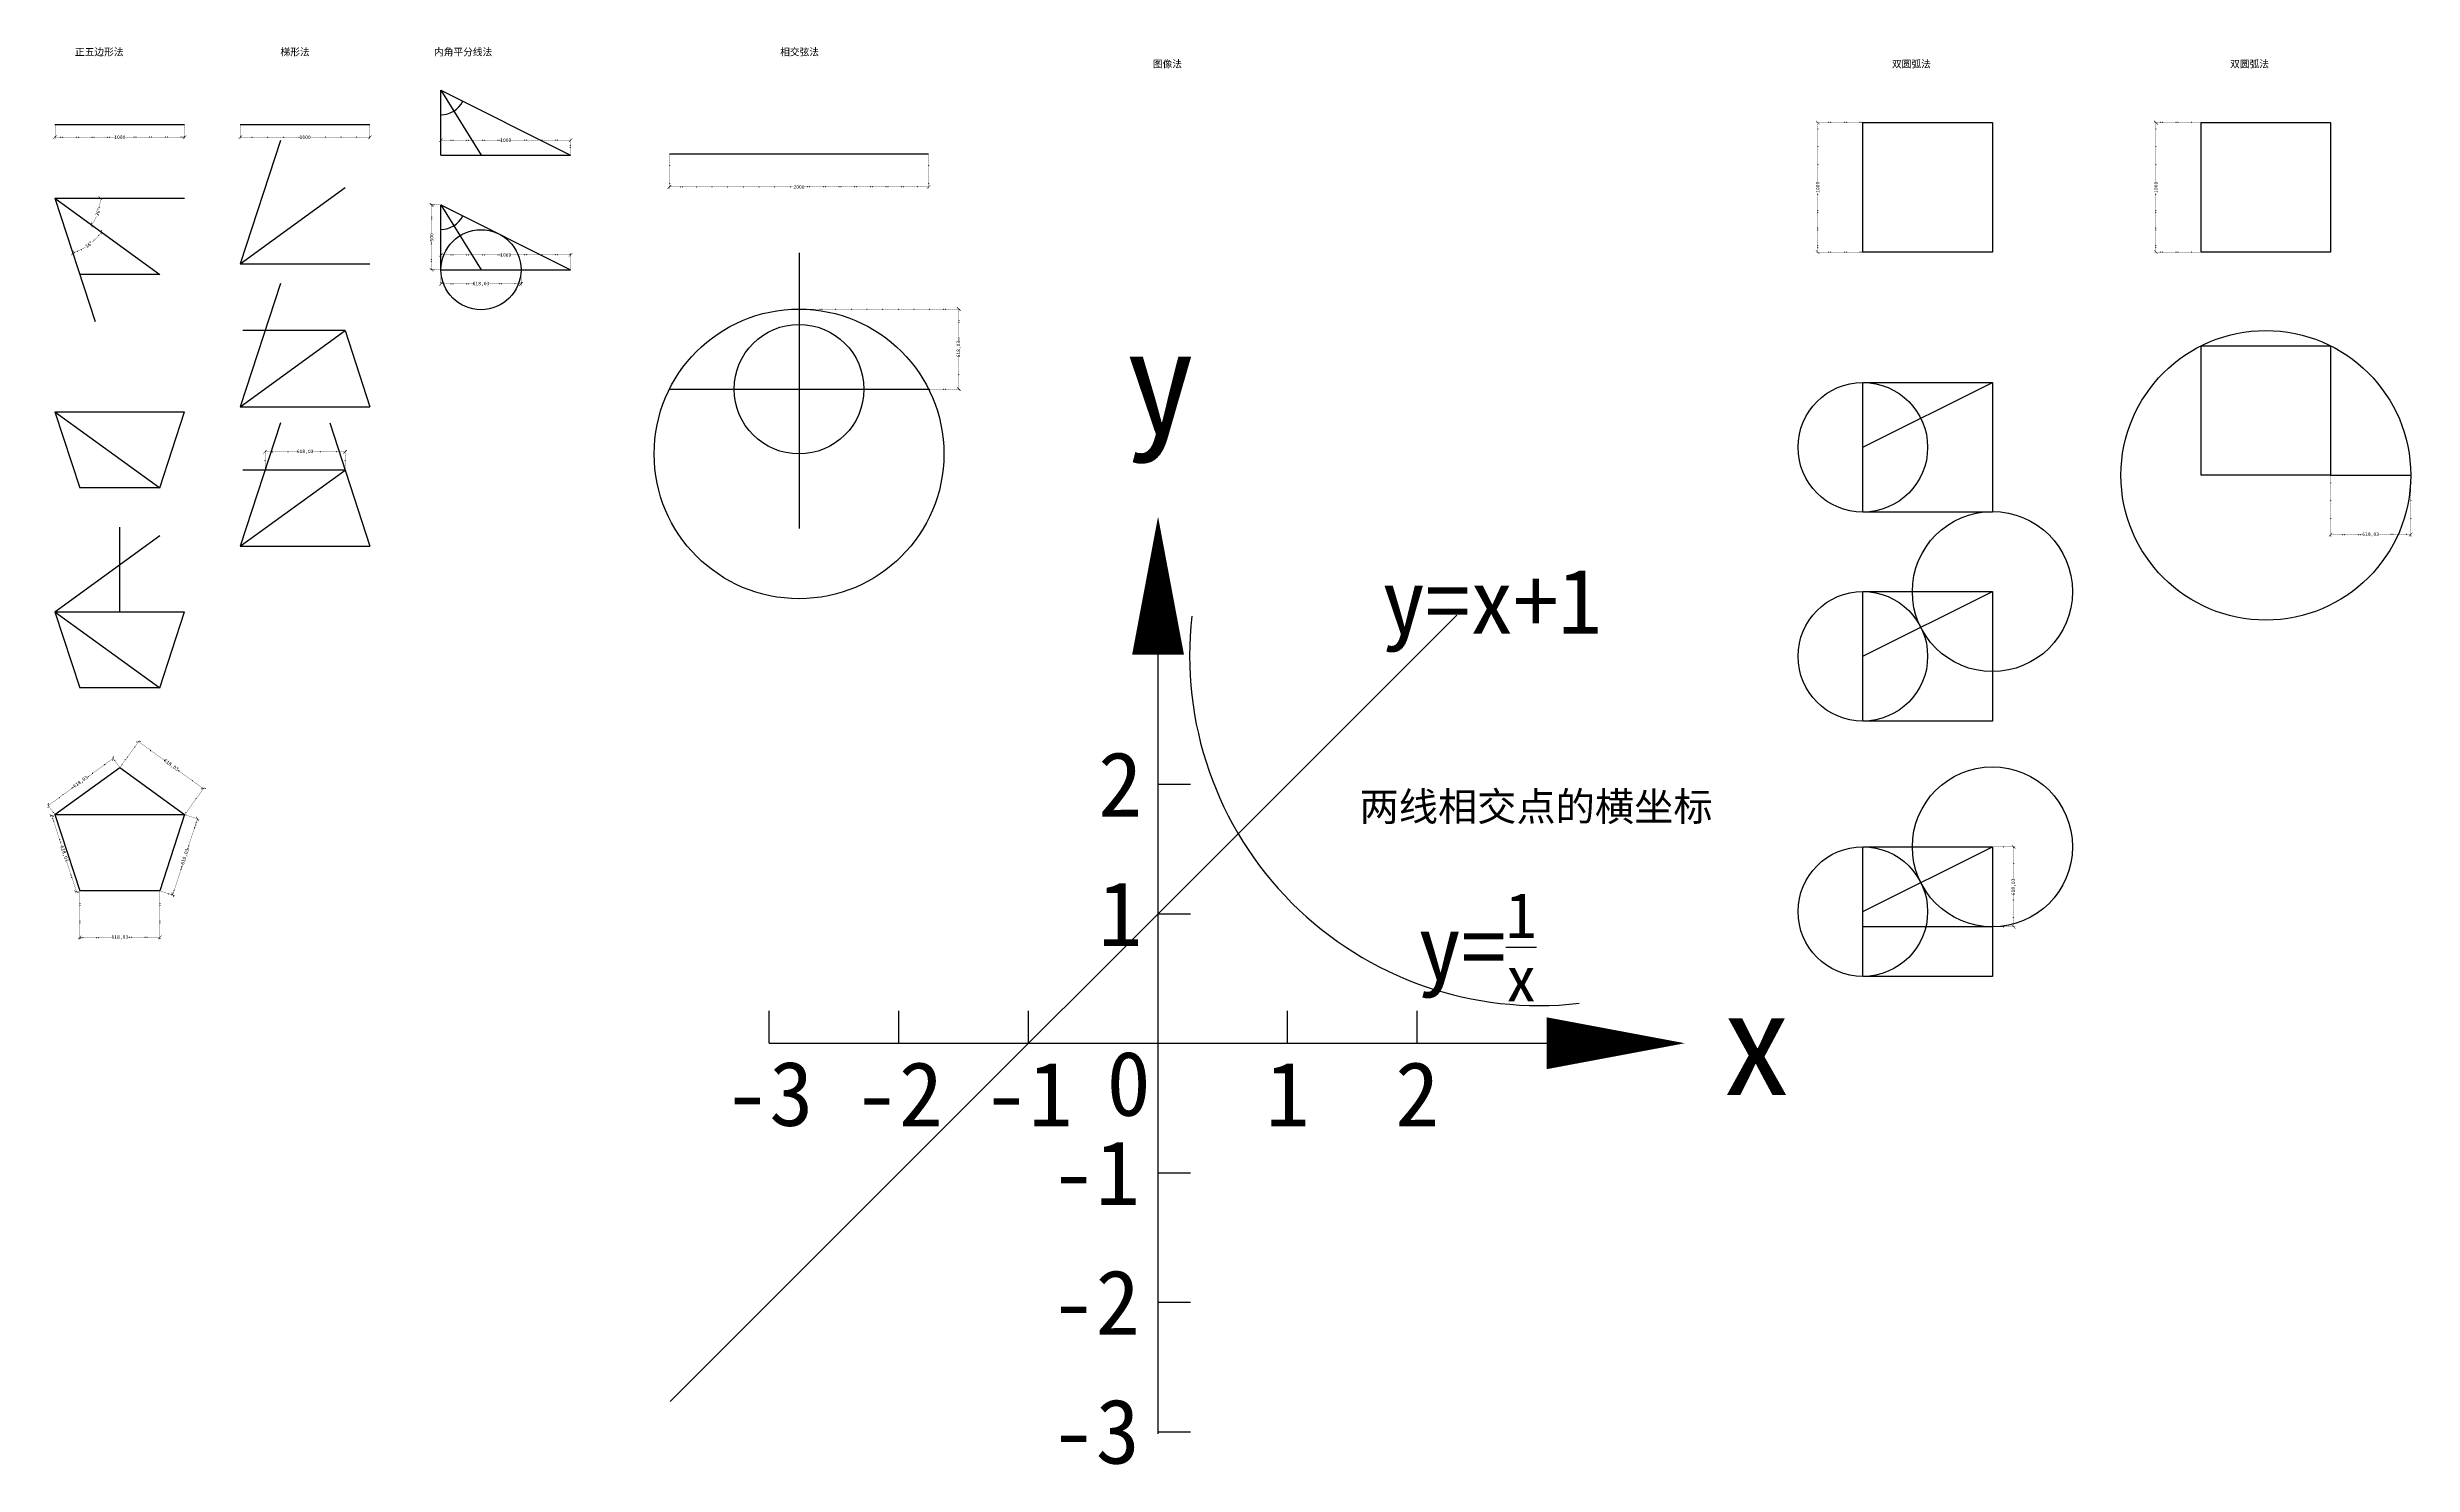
# Model space of a CAD drawing. Header units: millimetres. Extents: x 1384 to 37522, y -6804 to 4139.
# Drawn here: x 19269 to 37522, y -6804 to 4139 of the extents above; entities that cross this region are included whole.
import ezdxf

# ---------------------------------------------------------------- set-up
doc = ezdxf.new("R2010")
doc.units = ezdxf.units.MM
doc.linetypes.add('ACAD_ISO07W100', pattern=[3, 0, -3])
doc.styles.get("Standard").update_dxf_attribs({"font": ''})
doc.styles.add('w', font='', dxfattribs={"height": 5})
doc.styles.get('Standard').set_extended_font_data('SimSun')
doc.styles.get('w').set_extended_font_data('SimSun')
doc.dimstyles.new('w', dxfattribs={"dimscale": 11, "dimtxt": 2.5, "dimasz": 2.5, "dimexe": 1.25, "dimexo": 0.625, "dimtad": 0, "dimtxsty": 'Standard', "dimblk": 'ARCHTICK', "dimcen": 2.5, "dimclrd": 5, "dimclre": 5, "dimadec": 0, "dimazin": 0, "dimtfac": 1, "dimtmove": 0, "dimatfit": 3, "dimfxl": 1, "dimarcsym": 0})

msp = doc.modelspace()

# ---------------------------------------------------------------- texts
at = {"style": 'w'}
for s, insert, char_height, width, attachment_point in [('正五边形法', (19482.71, 4130.548), 55, 403.5632, 1), ('梯形法', (21068.749, 4130.548), 55, 403.5632, 1), ('内角平分线法', (22253.045, 4130.548), 55, 526.8209, 1), ('相交弦法', (24924.699, 4130.548), 55, 526.8209, 1), ('图像法', (27800.91, 4037.833), 55, 526.8209, 1), ('双圆弧法', (33503.824, 4037.833), 55, 526.8209, 1), ('双圆弧法', (36113.459, 4037.833), 55, 526.8209, 1), ('y', (27858.544, 1440.798), 800, 1606.68715, 5), ('y=x+1', (30416.38, -210.072), 500, 1870.5714, 5), ('2', (27548.713, -1550.115), 500, 386.56156, 5), ('两线相交点的横坐标', (30757.739, -1735.118), 222, 3993.51502, 5), ('1', (27548.713, -2550.115), 500, 386.56156, 5), ('\\A1;y={\\H0.7x;\\S1/x;}', (30302.683, -2807.874), 500, 2678.04728, 5), ('x', (32460.301, -3550.115), 800, 1606.68715, 5), ('0', (27613.951, -3864.642), 500, 386.56156, 5), ('-3', (24840.756, -3942.488), 500, 386.56156, 5), ('-2', (25840.756, -3942.488), 500, 386.56156, 5), ('-1', (26840.756, -3942.488), 500, 386.56156, 5), ('1', (28840.756, -3942.488), 500, 386.56156, 5), ('2', (29840.756, -3942.488), 500, 386.56156, 5), ('-1', (27359.452, -4550.115), 500, 386.56156, 5), ('-2', (27359.452, -5550.115), 500, 386.56156, 5), ('-3', (27359.452, -6550.115), 500, 386.56156, 5)]:
    msp.add_mtext(s, dxfattribs=dict(at, insert=insert, char_height=char_height, width=width, attachment_point=attachment_point))

# ---------------------------------------------------------------- blocks, each defined once
blk = doc.blocks.new('_ArchTick')
at = {"color": 0, "linetype": 'ByBlock', "const_width": 0.15}
blk.add_lwpolyline([(-0.5, -0.5), (0.5, 0.5)], dxfattribs=at)
blk = doc.blocks.new('*D47')
at = {"color": 5, "linetype": 'ACAD_ISO07W100', "lineweight": -2}
for p, q in [((19833, -1416), (19982, -1211)), ((19974, -1222), (20173, -1366)), ((20474, -1585), (20275, -1441)), ((20333, -1780), (20482, -1574))]:
    blk.add_line(p, q, dxfattribs=at)
at = {"layer": 'Defpoints', "color": 0}
for p in [(19829, -1422), (20474, -1585), (20329, -1785)]:
    blk.add_point(p, dxfattribs=at)
at = {"color": 5, "lineweight": -2, "xscale": 27.5, "yscale": 27.5, "zscale": 27.5}
for p, rotation in [((19974, -1222), 144.0000000000001), ((20474, -1585), 324.0000000000001)]:
    blk.add_blockref('_ArchTick', p, dxfattribs=dict(at, rotation=rotation))
at = {"color": 0, "insert": (20224, -1403), "char_height": 27.5, "attachment_point": 5, "rotation": 324}
blk.add_mtext('618,03', dxfattribs=at)
blk = doc.blocks.new('*D48')
at = {"color": 5, "linetype": 'ACAD_ISO07W100', "lineweight": -2}
for p, q in [((19520, -2380), (19520, -2747)), ((20138, -2380), (20138, -2747)), ((19520, -2733), (19765, -2733)), ((20138, -2733), (19892, -2733))]:
    blk.add_line(p, q, dxfattribs=at)
at = {"layer": 'Defpoints', "color": 0}
for p in [(19520, -2373), (20138, -2373), (20138, -2733)]:
    blk.add_point(p, dxfattribs=at)
at = {"color": 5, "lineweight": -2, "xscale": 27.5, "yscale": 27.5, "zscale": 27.5, "rotation": 180}
blk.add_blockref('_ArchTick', (19520, -2733), dxfattribs=at)
at = {"color": 5, "lineweight": -2, "xscale": 27.5, "yscale": 27.5, "zscale": 27.5}
blk.add_blockref('_ArchTick', (20138, -2733), dxfattribs=at)
at = {"color": 0, "insert": (19829, -2733), "char_height": 27.5, "attachment_point": 5}
blk.add_mtext('618,03', dxfattribs=at)
blk = doc.blocks.new('*D49')
at = {"color": 5, "linetype": 'ACAD_ISO07W100', "lineweight": -2}
for p, q in [((19322, -1787), (19291, -1798)), ((19304, -1793), (19380, -2027)), ((19495, -2381), (19419, -2147)), ((19513, -2375), (19482, -2385))]:
    blk.add_line(p, q, dxfattribs=at)
at = {"layer": 'Defpoints', "color": 0}
for p in [(19329, -1785), (19495, -2381), (19520, -2373)]:
    blk.add_point(p, dxfattribs=at)
at = {"color": 5, "lineweight": -2, "xscale": 27.5, "yscale": 27.5, "zscale": 27.5}
for p, rotation in [((19304, -1793), 107.9999999999998), ((19495, -2381), 287.9999999999998)]:
    blk.add_blockref('_ArchTick', p, dxfattribs=dict(at, rotation=rotation))
at = {"color": 0, "insert": (19399, -2087), "char_height": 27.5, "attachment_point": 5, "rotation": 288}
blk.add_mtext('618,03', dxfattribs=at)
blk = doc.blocks.new('*D50')
at = {"color": 5, "linetype": 'ACAD_ISO07W100', "lineweight": -2}
for p, q in [((20335, -1787), (20441, -1822)), ((20428, -1818), (20352, -2051)), ((20237, -2405), (20313, -2172)), ((20144, -2375), (20250, -2410))]:
    blk.add_line(p, q, dxfattribs=at)
at = {"layer": 'Defpoints', "color": 0}
for p in [(20329, -1785), (20138, -2373), (20237, -2405)]:
    blk.add_point(p, dxfattribs=at)
at = {"color": 5, "lineweight": -2, "xscale": 27.5, "yscale": 27.5, "zscale": 27.5}
for p, rotation in [((20428, -1818), 72.00000000000023), ((20237, -2405), 252.0000000000002)]:
    blk.add_blockref('_ArchTick', p, dxfattribs=dict(at, rotation=rotation))
at = {"color": 0, "insert": (20333, -2111), "char_height": 27.5, "attachment_point": 5, "rotation": 72}
blk.add_mtext('618,03', dxfattribs=at)
blk = doc.blocks.new('*D51')
at = {"color": 5, "linetype": 'ACAD_ISO07W100', "lineweight": -2}
for p, q in [((19777, -1351), (19579, -1496)), ((19825, -1416), (19769, -1340)), ((19277, -1715), (19476, -1570)), ((19325, -1780), (19269, -1704))]:
    blk.add_line(p, q, dxfattribs=at)
at = {"layer": 'Defpoints', "color": 0}
for p in [(19777, -1351), (19829, -1422), (19329, -1785)]:
    blk.add_point(p, dxfattribs=at)
at = {"color": 5, "lineweight": -2, "xscale": 27.5, "yscale": 27.5, "zscale": 27.5}
for p, rotation in [((19777, -1351), 35.99999999999992), ((19277, -1715), 215.9999999999999)]:
    blk.add_blockref('_ArchTick', p, dxfattribs=dict(at, rotation=rotation))
at = {"color": 0, "insert": (19527, -1533), "char_height": 27.5, "attachment_point": 5, "rotation": 36}
blk.add_mtext('618,03', dxfattribs=at)
blk = doc.blocks.new('*D57')
at = {"color": 5, "linetype": 'ACAD_ISO07W100', "lineweight": -2}
for p, q in [((19329, 3536), (19329, 3431)), ((20329, 3536), (20329, 3431)), ((19329, 3445), (19786, 3445)), ((20329, 3445), (19871, 3445))]:
    blk.add_line(p, q, dxfattribs=at)
at = {"layer": 'Defpoints', "color": 0}
for p in [(19329, 3543), (20329, 3543), (20329, 3445)]:
    blk.add_point(p, dxfattribs=at)
at = {"color": 5, "lineweight": -2, "xscale": 27.5, "yscale": 27.5, "zscale": 27.5, "rotation": 180}
blk.add_blockref('_ArchTick', (19329, 3445), dxfattribs=at)
at = {"color": 5, "lineweight": -2, "xscale": 27.5, "yscale": 27.5, "zscale": 27.5}
blk.add_blockref('_ArchTick', (20329, 3445), dxfattribs=at)
at = {"color": 0, "insert": (19829, 3445), "char_height": 27.5, "attachment_point": 5}
blk.add_mtext('1000', dxfattribs=at)
blk = doc.blocks.new('*D58')
at = {"color": 5, "linetype": 'ACAD_ISO07W100', "lineweight": -2}
for start, end in [(347.3259, 0), (324, 336.6741)]:
    blk.add_arc((19329, 2974), 349, start, end, dxfattribs=at)
at = {"layer": 'Defpoints', "color": 0}
for p in [(19329, 2974), (19329, 2974), (20329, 2974), (19647, 2832), (20138, 2386)]:
    blk.add_point(p, dxfattribs=at)
at = {"color": 5, "lineweight": -2, "xscale": 27.5, "yscale": 27.5, "zscale": 27.5}
for p, rotation in [((19678, 2974), 90), ((19611, 2769), 234)]:
    blk.add_blockref('_ArchTick', p, dxfattribs=dict(at, rotation=rotation))
at = {"color": 0, "insert": (19661, 2866), "char_height": 27.5, "attachment_point": 5, "rotation": 72}
blk.add_mtext('36°', dxfattribs=at)
blk = doc.blocks.new('*D59')
at = {"color": 5, "linetype": 'ACAD_ISO07W100', "lineweight": -2}
for start, end in [(288, 301.8153), (310.1847, 324)]:
    blk.add_arc((19329, 2974), 444, start, end, dxfattribs=at)
at = {"layer": 'Defpoints', "color": 0}
for p in [(19329, 2974), (19329, 2974), (19551, 2590), (20138, 2386), (19638, 2023)]:
    blk.add_point(p, dxfattribs=at)
at = {"color": 5, "lineweight": -2, "xscale": 27.5, "yscale": 27.5, "zscale": 27.5}
for p, rotation in [((19466, 2552), 198.0000000000001), ((19688, 2713), 54.00000000000013)]:
    blk.add_blockref('_ArchTick', p, dxfattribs=dict(at, rotation=rotation))
at = {"color": 0, "insert": (19590, 2615), "char_height": 27.5, "attachment_point": 5, "rotation": 36}
blk.add_mtext('36°', dxfattribs=at)
blk = doc.blocks.new('*D60')
at = {"color": 5, "linetype": 'ACAD_ISO07W100', "lineweight": -2}
for p, q in [((20759, 3536), (20759, 3431)), ((21759, 3536), (21759, 3431)), ((20759, 3445), (21216, 3445)), ((21759, 3445), (21301, 3445))]:
    blk.add_line(p, q, dxfattribs=at)
at = {"layer": 'Defpoints', "color": 0}
for p in [(20759, 3543), (21759, 3543), (21759, 3445)]:
    blk.add_point(p, dxfattribs=at)
at = {"color": 5, "lineweight": -2, "xscale": 27.5, "yscale": 27.5, "zscale": 27.5, "rotation": 180}
blk.add_blockref('_ArchTick', (20759, 3445), dxfattribs=at)
at = {"color": 5, "lineweight": -2, "xscale": 27.5, "yscale": 27.5, "zscale": 27.5}
blk.add_blockref('_ArchTick', (21759, 3445), dxfattribs=at)
at = {"color": 0, "insert": (21259, 3445), "char_height": 27.5, "attachment_point": 5}
blk.add_mtext('1000', dxfattribs=at)
blk = doc.blocks.new('*D64')
at = {"color": 5, "linetype": 'ACAD_ISO07W100', "lineweight": -2}
for p, q in [((20950, 882), (20950, 1030)), ((20950, 1016), (21195, 1016)), ((21568, 1016), (21322, 1016)), ((21568, 882), (21568, 1030))]:
    blk.add_line(p, q, dxfattribs=at)
at = {"layer": 'Defpoints', "color": 0}
for p in [(21568, 1016), (20950, 875), (21568, 875)]:
    blk.add_point(p, dxfattribs=at)
at = {"color": 5, "lineweight": -2, "xscale": 27.5, "yscale": 27.5, "zscale": 27.5, "rotation": 180}
blk.add_blockref('_ArchTick', (20950, 1016), dxfattribs=at)
at = {"color": 5, "lineweight": -2, "xscale": 27.5, "yscale": 27.5, "zscale": 27.5}
blk.add_blockref('_ArchTick', (21568, 1016), dxfattribs=at)
at = {"color": 0, "insert": (21259, 1016), "char_height": 27.5, "attachment_point": 5}
blk.add_mtext('618,03', dxfattribs=at)
blk = doc.blocks.new('*D65')
at = {"color": 5, "linetype": 'ACAD_ISO07W100', "lineweight": -2}
for p, q in [((22307, 3314), (22307, 3436)), ((22307, 3422), (22764, 3422)), ((23307, 3422), (22850, 3422)), ((23307, 3314), (23307, 3436))]:
    blk.add_line(p, q, dxfattribs=at)
at = {"layer": 'Defpoints', "color": 0}
for p in [(22307, 3307), (23307, 3422), (23307, 3307)]:
    blk.add_point(p, dxfattribs=at)
at = {"color": 5, "lineweight": -2, "xscale": 27.5, "yscale": 27.5, "zscale": 27.5, "rotation": 180}
blk.add_blockref('_ArchTick', (22307, 3422), dxfattribs=at)
at = {"color": 5, "lineweight": -2, "xscale": 27.5, "yscale": 27.5, "zscale": 27.5}
blk.add_blockref('_ArchTick', (23307, 3422), dxfattribs=at)
at = {"color": 0, "insert": (22807, 3422), "char_height": 27.5, "attachment_point": 5}
blk.add_mtext('1000', dxfattribs=at)
blk = doc.blocks.new('*D66')
at = {"color": 5, "linetype": 'ACAD_ISO07W100', "lineweight": -2}
for p, q in [((22307, 2429), (22307, 2550)), ((22307, 2536), (22764, 2536)), ((23307, 2536), (22850, 2536)), ((23307, 2429), (23307, 2550))]:
    blk.add_line(p, q, dxfattribs=at)
at = {"layer": 'Defpoints', "color": 0}
for p in [(22307, 2422), (23307, 2536), (23307, 2422)]:
    blk.add_point(p, dxfattribs=at)
at = {"color": 5, "lineweight": -2, "xscale": 27.5, "yscale": 27.5, "zscale": 27.5, "rotation": 180}
blk.add_blockref('_ArchTick', (22307, 2536), dxfattribs=at)
at = {"color": 5, "lineweight": -2, "xscale": 27.5, "yscale": 27.5, "zscale": 27.5}
blk.add_blockref('_ArchTick', (23307, 2536), dxfattribs=at)
at = {"color": 0, "insert": (22807, 2536), "char_height": 27.5, "attachment_point": 5}
blk.add_mtext('1000', dxfattribs=at)
blk = doc.blocks.new('*D67')
at = {"color": 5, "linetype": 'ACAD_ISO07W100', "lineweight": -2}
for p, q in [((22307, 2415), (22307, 2298)), ((22925, 2415), (22925, 2298)), ((22307, 2312), (22553, 2312)), ((22925, 2312), (22680, 2312))]:
    blk.add_line(p, q, dxfattribs=at)
at = {"layer": 'Defpoints', "color": 0}
for p in [(22307, 2422), (22925, 2422), (22925, 2312)]:
    blk.add_point(p, dxfattribs=at)
at = {"color": 5, "lineweight": -2, "xscale": 27.5, "yscale": 27.5, "zscale": 27.5, "rotation": 180}
blk.add_blockref('_ArchTick', (22307, 2312), dxfattribs=at)
at = {"color": 5, "lineweight": -2, "xscale": 27.5, "yscale": 27.5, "zscale": 27.5}
blk.add_blockref('_ArchTick', (22925, 2312), dxfattribs=at)
at = {"color": 0, "insert": (22616, 2312), "char_height": 27.5, "attachment_point": 5}
blk.add_mtext('618,03', dxfattribs=at)
blk = doc.blocks.new('*D68')
at = {"color": 5, "linetype": 'ACAD_ISO07W100', "lineweight": -2}
for p, q in [((22300, 2922), (22222, 2922)), ((22235, 2922), (22235, 2706)), ((22235, 2422), (22235, 2638)), ((22300, 2422), (22222, 2422))]:
    blk.add_line(p, q, dxfattribs=at)
at = {"layer": 'Defpoints', "color": 0}
for p in [(22235, 2922), (22307, 2922), (22307, 2422)]:
    blk.add_point(p, dxfattribs=at)
at = {"color": 5, "lineweight": -2, "xscale": 27.5, "yscale": 27.5, "zscale": 27.5}
for p, rotation in [((22235, 2922), 90), ((22235, 2422), 270)]:
    blk.add_blockref('_ArchTick', p, dxfattribs=dict(at, rotation=rotation))
at = {"color": 0, "insert": (22235, 2672), "char_height": 27.5, "attachment_point": 5, "rotation": 90}
blk.add_mtext('500', dxfattribs=at)
blk = doc.blocks.new('*D69')
at = {"color": 5, "linetype": 'ACAD_ISO07W100', "lineweight": -2}
for p, q in [((24070, 3309), (24070, 3048)), ((26070, 3309), (26070, 3048)), ((24070, 3061), (25026, 3061)), ((26070, 3061), (25114, 3061))]:
    blk.add_line(p, q, dxfattribs=at)
at = {"layer": 'Defpoints', "color": 0}
for p in [(24070, 3316), (26070, 3316), (26070, 3061)]:
    blk.add_point(p, dxfattribs=at)
at = {"color": 5, "lineweight": -2, "xscale": 27.5, "yscale": 27.5, "zscale": 27.5, "rotation": 180}
blk.add_blockref('_ArchTick', (24070, 3061), dxfattribs=at)
at = {"color": 5, "lineweight": -2, "xscale": 27.5, "yscale": 27.5, "zscale": 27.5}
blk.add_blockref('_ArchTick', (26070, 3061), dxfattribs=at)
at = {"color": 0, "insert": (25070, 3061), "char_height": 27.5, "attachment_point": 5}
blk.add_mtext('2000', dxfattribs=at)
blk = doc.blocks.new('*D73')
at = {"color": 5, "linetype": 'ACAD_ISO07W100', "lineweight": -2}
for p, q in [((25077, 2118), (26316, 2118)), ((26303, 2118), (26303, 1872)), ((26303, 1500), (26303, 1745)), ((25077, 1500), (26316, 1500))]:
    blk.add_line(p, q, dxfattribs=at)
at = {"layer": 'Defpoints', "color": 0}
for p in [(25070, 2118), (25070, 1500), (26303, 1500)]:
    blk.add_point(p, dxfattribs=at)
at = {"color": 5, "lineweight": -2, "xscale": 27.5, "yscale": 27.5, "zscale": 27.5}
for p, rotation in [((26303, 2118), 90), ((26303, 1500), 270)]:
    blk.add_blockref('_ArchTick', p, dxfattribs=dict(at, rotation=rotation))
at = {"color": 0, "insert": (26303, 1809), "char_height": 27.5, "attachment_point": 5, "rotation": 90}
blk.add_mtext('618,03', dxfattribs=at)
blk = doc.blocks.new('*D76')
at = {"color": 5, "linetype": 'ACAD_ISO07W100', "lineweight": -2}
for p, q in [((34286, -2034), (34457, -2034)), ((34443, -2034), (34443, -2279)), ((34443, -2652), (34443, -2406)), ((34286, -2652), (34457, -2652))]:
    blk.add_line(p, q, dxfattribs=at)
at = {"layer": 'Defpoints', "color": 0}
for p in [(34280, -2034), (34280, -2652), (34443, -2652)]:
    blk.add_point(p, dxfattribs=at)
at = {"color": 5, "lineweight": -2, "xscale": 27.5, "yscale": 27.5, "zscale": 27.5}
for p, rotation in [((34443, -2034), 90), ((34443, -2652), 270)]:
    blk.add_blockref('_ArchTick', p, dxfattribs=dict(at, rotation=rotation))
at = {"color": 0, "insert": (34443, -2343), "char_height": 27.5, "attachment_point": 5, "rotation": 90}
blk.add_mtext('618,03', dxfattribs=at)
blk = doc.blocks.new('*D78')
at = {"color": 5, "linetype": 'ACAD_ISO07W100', "lineweight": -2}
for p, q in [((33273, 3558), (32917, 3558)), ((32931, 3558), (32931, 3101)), ((32931, 2558), (32931, 3015)), ((33273, 2558), (32917, 2558))]:
    blk.add_line(p, q, dxfattribs=at)
at = {"layer": 'Defpoints', "color": 0}
for p in [(33280, 3558), (32931, 2558), (33280, 2558)]:
    blk.add_point(p, dxfattribs=at)
at = {"color": 5, "lineweight": -2, "xscale": 27.5, "yscale": 27.5, "zscale": 27.5}
for p, rotation in [((32931, 3558), 90), ((32931, 2558), 270)]:
    blk.add_blockref('_ArchTick', p, dxfattribs=dict(at, rotation=rotation))
at = {"color": 0, "insert": (32931, 3058), "char_height": 27.5, "attachment_point": 5, "rotation": 90}
blk.add_mtext('1000', dxfattribs=at)
blk = doc.blocks.new('*D79')
at = {"color": 5, "linetype": 'ACAD_ISO07W100', "lineweight": -2}
for p, q in [((35882, 3558), (35527, 3558)), ((35541, 3558), (35541, 3101)), ((35541, 2558), (35541, 3015)), ((35882, 2558), (35527, 2558))]:
    blk.add_line(p, q, dxfattribs=at)
at = {"layer": 'Defpoints', "color": 0}
for p in [(35889, 3558), (35541, 2558), (35889, 2558)]:
    blk.add_point(p, dxfattribs=at)
at = {"color": 5, "lineweight": -2, "xscale": 27.5, "yscale": 27.5, "zscale": 27.5}
for p, rotation in [((35541, 3558), 90), ((35541, 2558), 270)]:
    blk.add_blockref('_ArchTick', p, dxfattribs=dict(at, rotation=rotation))
at = {"color": 0, "insert": (35541, 3058), "char_height": 27.5, "attachment_point": 5, "rotation": 90}
blk.add_mtext('1000', dxfattribs=at)
blk = doc.blocks.new('*D81')
at = {"color": 5, "linetype": 'ACAD_ISO07W100', "lineweight": -2}
for p, q in [((36889, 828), (36889, 363)), ((37507, 828), (37507, 363)), ((36889, 377), (37135, 377)), ((37507, 377), (37262, 377))]:
    blk.add_line(p, q, dxfattribs=at)
at = {"layer": 'Defpoints', "color": 0}
for p in [(36889, 834), (37507, 834), (37507, 377)]:
    blk.add_point(p, dxfattribs=at)
at = {"color": 5, "lineweight": -2, "xscale": 27.5, "yscale": 27.5, "zscale": 27.5, "rotation": 180}
blk.add_blockref('_ArchTick', (36889, 377), dxfattribs=at)
at = {"color": 5, "lineweight": -2, "xscale": 27.5, "yscale": 27.5, "zscale": 27.5}
blk.add_blockref('_ArchTick', (37507, 377), dxfattribs=at)
at = {"color": 0, "insert": (37198, 377), "char_height": 27.5, "attachment_point": 5}
blk.add_mtext('618,03', dxfattribs=at)

# ---------------------------------------------------------------- dimensions: what is measured, and where the dimension line sits
for base, p1, p2, picture, middle in [((20328.691, 3445.202), (19328.691, 3542.944), (20328.691, 3542.944), '*D57', (19828.691, 3445.202)), ((21758.72, 3445.202), (20758.72, 3542.944), (21758.72, 3542.944), '*D60', (21258.72, 3445.202)), ((23307.201, 3421.788), (22307.201, 3307.016), (23307.201, 3307.016), '*D65', (22807.201, 3421.788)), ((26070.253, 3061.418), (24070.253, 3315.69), (26070.253, 3315.69), '*D69', (25070.253, 3061.418)), ((23307.201, 2536.423), (22307.201, 2421.65), (23307.201, 2421.65), '*D66', (22807.201, 2536.423)), ((21567.737, 1016.042), (20949.703, 875.293), (21567.737, 875.293), '*D64', (21258.72, 1016.042))]:
    dim = msp.add_linear_dim(base=base, p1=p1, p2=p2, dimstyle='w')
    dim.commit()
    dim.dimension.update_dxf_attribs({"geometry": picture, "text_midpoint": middle})
for base, p1, p2, picture, middle in [((32930.873, 2558.276), (33279.585, 3558.276), (33279.585, 2558.276), '*D78', (32930.873, 3058.276)), ((35540.508, 2558.276), (35889.22, 3558.276), (35889.22, 2558.276), '*D79', (35540.508, 3058.276)), ((22235.429, 2921.65), (22307.201, 2421.65), (22307.201, 2921.65), '*D68', (22235.429, 2671.65)), ((26302.681, 1499.775), (25070.253, 2117.809), (25070.253, 1499.775), '*D73', (26302.681, 1808.792)), ((34443.049, -2651.842), (34279.585, -2033.808), (34279.585, -2651.842), '*D76', (34443.049, -2342.825))]:
    dim = msp.add_linear_dim(base=base, p1=p1, p2=p2, angle=90, dimstyle='w')
    dim.commit()
    dim.dimension.update_dxf_attribs({"geometry": picture, "text_midpoint": middle})
for base, line1, line2, picture, middle in [((19647.465, 2832.052), ((19328.691, 2973.979), (20137.708, 2386.194)), ((19328.691, 2973.979), (20328.691, 2973.979)), '*D58', (19660.554, 2866.15)), ((19550.619, 2589.588), ((19328.691, 2973.979), (19637.708, 2022.922)), ((19328.691, 2973.979), (20137.708, 2386.194)), '*D59', (19589.583, 2614.892))]:
    dim = msp.add_angular_dim_2l(base=base, line1=line1, line2=line2, dimstyle='w')
    dim.commit()
    dim.dimension.update_dxf_attribs({"geometry": picture, "text_midpoint": middle})
dim = msp.add_linear_dim(base=(22925.235, 2311.923), p1=(22307.201, 2421.65), p2=(22925.235, 2421.65), dimstyle='w')
dim.commit()
dim.dimension.update_dxf_attribs({"geometry": '*D67', "text_midpoint": (22616.218, 2311.923), "dimtype": 160})
for p1, p2, distance, picture, middle in [((36889.22, 834.488), (37507.254, 834.488), -457.823, '*D81', (37198.237, 376.666)), ((19828.691, -1421.902), (20328.691, -1785.174), 247.508, '*D47', (20224.172, -1403.3)), ((19328.691, -1785.174), (19828.691, -1421.902), 87.119, '*D51', (19527.484, -1533.057)), ((19328.691, -1785.174), (19519.674, -2372.959), -26.259, '*D49', (19399.209, -2087.181)), ((20328.691, -1785.174), (20137.708, -2372.959), 104.726, '*D50', (20332.8, -2111.428)), ((19519.674, -2372.959), (20137.708, -2372.959), -360.524, '*D48', (19828.691, -2733.483))]:
    dim = msp.add_aligned_dim(p1=p1, p2=p2, distance=distance, dimstyle='w')
    dim.commit()
    dim.dimension.update_dxf_attribs({"geometry": picture, "text_midpoint": middle})

# ---------------------------------------------------------------- linework, layer by layer
for p, q in [((22307.201, 3307.016), (22307.201, 3807.016)), ((22307.201, 3807.016), (23307.201, 3307.016)), ((22307.201, 3807.016), (22616.218, 3307.016)), ((19328.691, 3542.944), (20328.691, 3542.944)), ((20758.72, 3542.944), (21758.72, 3542.944)), ((33279.585, 3558.276), (34279.585, 3558.276)), ((33279.585, 2558.276), (33279.585, 3558.276)), ((34279.585, 3558.276), (34279.585, 2558.276)), ((35889.22, 3558.276), (36889.22, 3558.276)), ((35889.22, 2558.276), (35889.22, 3558.276)), ((36889.22, 3558.276), (36889.22, 2558.276)), ((21067.737, 3419.594), (20758.72, 2468.538)), ((22307.201, 3307.016), (23307.201, 3307.016)), ((24070.253, 3315.69), (26070.253, 3315.69)), ((19328.691, 2973.979), (19637.708, 2022.922)), ((19328.691, 2973.979), (20328.691, 2973.979)), ((19328.691, 2973.979), (20137.708, 2386.194)), ((20758.72, 2468.538), (21567.737, 3056.323)), ((22307.201, 2421.65), (22307.201, 2921.65)), ((22307.201, 2921.65), (23307.201, 2421.65)), ((22307.201, 2921.65), (22616.218, 2421.65)), ((34279.585, 2558.276), (33279.585, 2558.276)), ((36889.22, 2558.276), (35889.22, 2558.276)), ((20137.708, 2386.194), (19519.674, 2386.194)), ((20758.72, 2468.538), (21758.72, 2468.538)), ((22307.201, 2421.65), (22925.229, 2421.65)), ((22925.229, 2421.65), (23307.201, 2421.65)), ((25070.253, 2551.094), (25070.253, 2111.089)), ((21067.737, 2315.237), (20758.72, 1364.181)), ((25070.253, 2111.089), (25070.253, 1499.775)), ((20758.72, 1364.181), (21567.737, 1951.966)), ((21567.737, 1951.966), (20777.682, 1951.966)), ((21567.737, 1951.966), (21758.72, 1364.181)), ((35889.22, 1834.488), (36889.22, 1834.488)), ((35889.22, 834.488), (35889.22, 1834.488)), ((36889.22, 1834.488), (36889.22, 834.488)), ((24070.253, 1499.775), (25070.253, 1499.775)), ((25070.253, 1499.775), (26070.253, 1499.775)), ((25070.253, 1499.775), (25070.253, 424.561)), ((33279.585, 1550.664), (34279.585, 1550.664)), ((33279.585, 550.664), (33279.585, 1550.664)), ((33279.585, 1050.664), (34279.585, 1550.664)), ((34279.585, 1550.664), (34279.585, 550.664)), ((19328.691, 1324.89), (19519.674, 737.105)), ((19328.691, 1324.89), (20328.691, 1324.89)), ((19328.691, 1324.89), (20137.708, 737.105)), ((20137.708, 737.105), (20328.691, 1324.89)), ((20758.72, 1364.181), (21758.72, 1364.181)), ((21067.737, 1238.564), (20758.72, 287.507)), ((21449.703, 1238.564), (21758.72, 287.507)), ((20137.708, 737.105), (19519.674, 737.105)), ((20758.72, 287.507), (21567.737, 875.293)), ((21567.737, 875.293), (20777.682, 875.293)), ((36889.22, 834.488), (35889.22, 834.488)), ((36889.22, 834.488), (37507.254, 834.488)), ((34279.585, 550.664), (33279.585, 550.664)), ((19328.691, -218.852), (20137.708, 368.934)), ((19828.691, -218.852), (19828.691, 434.942)), ((20758.72, 287.507), (21758.72, 287.507)), ((33279.585, -62.931), (34279.585, -62.931)), ((33279.585, -1062.931), (33279.585, -62.931)), ((33279.585, -562.931), (34279.585, -62.931)), ((34279.585, -62.931), (34279.585, -1062.931)), ((19328.691, -218.852), (19519.674, -806.637)), ((19328.691, -218.852), (20137.708, -806.637)), ((19328.691, -218.852), (20328.691, -218.852)), ((20137.708, -806.637), (20328.691, -218.852)), ((30146.87, -244.001), (24074.649, -6316.223)), ((27840.756, -6565.803), (27840.756, -550.115)), ((20137.708, -806.637), (19519.674, -806.637)), ((34279.585, -1062.931), (33279.585, -1062.931)), ((19328.691, -1785.174), (19828.691, -1421.902)), ((19828.691, -1421.902), (20328.691, -1785.174)), ((27840.756, -1550.115), (28090.756, -1550.115)), ((19328.691, -1785.174), (20328.691, -1785.174)), ((19328.691, -1785.174), (19519.674, -2372.959)), ((20328.691, -1785.174), (20137.708, -2372.959)), ((33279.585, -2033.808), (34279.585, -2033.808)), ((33279.585, -3033.808), (33279.585, -2033.808)), ((33279.585, -2533.808), (34279.585, -2033.808)), ((34279.585, -2033.808), (34279.585, -3033.808)), ((20137.708, -2372.959), (19519.674, -2372.959)), ((27840.756, -2550.115), (28090.756, -2550.115)), ((34279.585, -2651.842), (33279.585, -2651.842)), ((34279.585, -3033.808), (33279.585, -3033.808)), ((24840.756, -3550.115), (24840.756, -3300.115)), ((25840.756, -3550.115), (25840.756, -3300.115)), ((26840.756, -3550.115), (26840.756, -3300.115)), ((28840.756, -3550.115), (28840.756, -3300.115)), ((29840.756, -3550.115), (29840.756, -3300.115)), ((24840.756, -3550.115), (30840.756, -3550.115)), ((27840.756, -3550.115), (28840.756, -3550.115)), ((27840.756, -3550.115), (28458.79, -3550.115)), ((27840.756, -4550.115), (28090.756, -4550.115)), ((27840.756, -5550.115), (28090.756, -5550.115)), ((27840.756, -6550.115), (28090.756, -6550.115))]:
    msp.add_line(p, q)
for points in [[(27840.756, -550.115, 400, 0, 0), (27840.756, 515.435, 0, 0, 0)], [(30840.756, -3550.115, 400, 0, 0), (31906.306, -3550.115, 0, 0, 0)]]:
    msp.add_lwpolyline(points, format="xyseb")
for centre, radius in [((22616.218, 2421.65), 309.017), ((25070.253, 999.775), 1118.034), ((25070.253, 1499.775), 500), ((36389.22, 834.488), 1118.034), ((33279.585, 1050.664), 500), ((34279.585, -62.931), 618.034), ((33279.585, -562.931), 500), ((34279.585, -2033.808), 618.034), ((33279.585, -2533.808), 500)]:
    msp.add_circle(centre, radius)
for centre, radius, start, end in [((22307.201, 3807.016), 188.555, 270, 333.4349488), ((22307.201, 2921.65), 188.555, 270, 333.4349488), ((30783.143, -560.289), 2698.969, 173.4690653, 276.5096397)]:
    msp.add_arc(centre, radius, start, end)

msp.set_redraw_order([(e.dxf.handle, doc.entitydb.next_handle()) for e in msp.query("TEXT MTEXT ATTDEF DIMENSION ARC_DIMENSION")])  # texts and dimensions are drawn at this point

doc.saveas('drawing.dxf')
